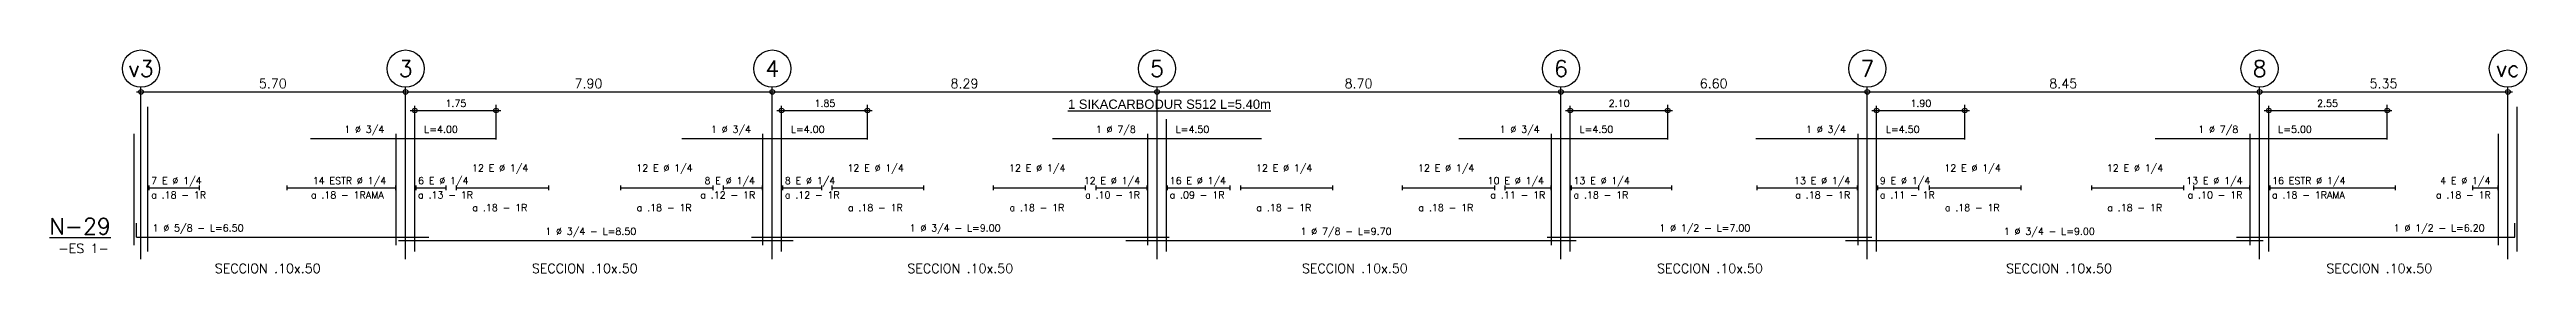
# Model space of a CAD drawing. Header units: millimetres. Extents: x 1 to 301, y -42 to 59.
# Drawn here: x 95.7 to 149.1, y 52.5 to 57.3 of the extents above; entities that cross this region are included whole.
import ezdxf
from ezdxf.enums import TextEntityAlignment as Align

# ---------------------------------------------------------------- set-up
doc = ezdxf.new("R2010")
doc.units = ezdxf.units.MM
doc.header["$LTSCALE"] = 0.0003
doc.header["$PDMODE"] = 34
doc.header["$PDSIZE"] = 0.1
doc.layers.add('SIM-ACHURADOS', color=8, linetype='Continuous')
doc.layers.add('SIM-FIBRACARB', color=4, linetype='Continuous')
doc.styles.add('ARIAL EE', font='arial.ttf')
doc.styles.add('P140', font='SIMPLEX', dxfattribs={"height": 0.35})
doc.styles.add('P60', font='SIMPLEX', dxfattribs={"height": 0.16})
doc.styles.add('P80', font='SIMPLEX', dxfattribs={"height": 0.2})

msp = doc.modelspace()

# ---------------------------------------------------------------- texts
at = {"layer": 'SIM-ACHURADOS', "style": 'P140'}
for s, p in [('v3', (97.66, 56.861)), ('3', (103.36, 56.861)), ('4', (111.26, 56.861)), ('5', (119.55, 56.861)), ('6', (128.25, 56.861)), ('7', (134.85, 56.861)), ('8', (143.3, 56.861)), ('vc', (148.65, 56.861))]:
    msp.add_text(s, height=0.35, dxfattribs=at).set_placement(p, align=Align.MIDDLE)
at = {"layer": 'SIM-ACHURADOS'}
for s, height, style, p in [('5.70', 0.2, 'P80', (100.2, 56.441)), ('7.90', 0.2, 'P80', (107, 56.441)), ('8.29', 0.2, 'P80', (115.1, 56.441)), ('8.70', 0.2, 'P80', (123.59, 56.441)), ('6.60', 0.2, 'P80', (131.24, 56.441)), ('8.45', 0.2, 'P80', (138.77, 56.441)), ('5.35', 0.2, 'P80', (145.67, 56.441)), ('1.75', 0.15, 'P60', (104.22, 56.041)), ('1.85', 0.15, 'P60', (112.17, 56.041)), ('2.10', 0.15, 'P60', (129.28, 56.041)), ('1.90', 0.15, 'P60', (135.78, 56.041)), ('2.55', 0.15, 'P60', (144.54, 56.041)), ('1 %%c 3/4', 0.15, 'P60', (102.04, 55.481)), ('L=4.00', 0.15, 'P60', (103.76, 55.481)), ('1 %%c 3/4', 0.15, 'P60', (109.94, 55.481)), ('L=4.00', 0.15, 'P60', (111.66, 55.481)), ('1 %%c 7/8', 0.15, 'P60', (118.23, 55.481)), ('L=4.50', 0.15, 'P60', (119.95, 55.481)), ('1 %%c 3/4', 0.15, 'P60', (126.93, 55.481)), ('L=4.50', 0.15, 'P60', (128.65, 55.481)), ('1 %%c 3/4', 0.15, 'P60', (133.53, 55.481)), ('L=4.50', 0.15, 'P60', (135.25, 55.481)), ('1 %%c 7/8', 0.15, 'P60', (141.98, 55.481)), ('L=5.00', 0.15, 'P60', (143.7, 55.481)), ('7 E %%c 1/4', 0.15, 'P60', (97.88, 54.381)), ('14 ESTR %%c 1/4', 0.15, 'P60', (101.36, 54.381)), ('6 E %%c 1/4', 0.15, 'P60', (103.63, 54.381)), ('12 E %%c 1/4', 0.15, 'P60', (104.79, 54.651)), ('12 E %%c 1/4', 0.15, 'P60', (108.33, 54.651)), ('8 E %%c 1/4', 0.15, 'P60', (109.8, 54.381)), ('8 E %%c 1/4', 0.15, 'P60', (111.53, 54.381)), ('12 E %%c 1/4', 0.15, 'P60', (112.88, 54.651)), ('12 E %%c 1/4', 0.15, 'P60', (116.36, 54.651)), ('12 E %%c 1/4', 0.15, 'P60', (117.97, 54.381)), ('16 E %%c 1/4', 0.15, 'P60', (119.82, 54.381)), ('12 E %%c 1/4', 0.15, 'P60', (121.68, 54.651)), ('12 E %%c 1/4', 0.15, 'P60', (125.17, 54.651)), ('10 E %%c 1/4', 0.15, 'P60', (126.67, 54.381)), ('13 E %%c 1/4', 0.15, 'P60', (128.52, 54.381)), ('13 E %%c 1/4', 0.15, 'P60', (133.27, 54.381)), ('9 E %%c 1/4', 0.15, 'P60', (135.12, 54.381)), ('12 E %%c 1/4', 0.15, 'P60', (136.51, 54.651)), ('12 E %%c 1/4', 0.15, 'P60', (140.01, 54.651)), ('13 E %%c 1/4', 0.15, 'P60', (141.72, 54.381)), ('16 ESTR %%c 1/4', 0.15, 'P60', (143.57, 54.381)), ('4 E %%c 1/4', 0.15, 'P60', (147.19, 54.381)), ('a .18 - 1R', 0.15, 'P60', (97.88, 54.071)), ('a .18 - 1RAMA', 0.15, 'P60', (101.32, 54.071)), ('a .13 - 1R', 0.15, 'P60', (103.63, 54.071)), ('a .18 - 1R', 0.15, 'P60', (104.8, 53.801)), ('a .18 - 1R', 0.15, 'P60', (108.34, 53.801)), ('a .12 - 1R', 0.15, 'P60', (109.71, 54.071)), ('a .12 - 1R', 0.15, 'P60', (111.53, 54.071)), ('a .18 - 1R', 0.15, 'P60', (112.89, 53.801)), ('a .18 - 1R', 0.15, 'P60', (116.37, 53.801)), ('a .10 - 1R', 0.15, 'P60', (118, 54.071)), ('a .09 - 1R', 0.15, 'P60', (119.82, 54.071)), ('a .18 - 1R', 0.15, 'P60', (121.69, 53.801)), ('a .18 - 1R', 0.15, 'P60', (125.18, 53.801)), ('a .11 - 1R', 0.15, 'P60', (126.73, 54.071)), ('a .18 - 1R', 0.15, 'P60', (128.52, 54.071)), ('a .18 - 1R', 0.15, 'P60', (133.3, 54.071)), ('a .11 - 1R', 0.15, 'P60', (135.12, 54.071)), ('a .18 - 1R', 0.15, 'P60', (136.52, 53.801)), ('a .18 - 1R', 0.15, 'P60', (140.02, 53.801)), ('a .10 - 1R', 0.15, 'P60', (141.75, 54.071)), ('a .18 - 1RAMA', 0.15, 'P60', (143.57, 54.071)), ('a .18 - 1R', 0.15, 'P60', (147.1, 54.071)), ('1 %%c 5/8 - L=6.50', 0.15, 'P60', (97.91, 53.361)), ('1 %%c 3/4 - L=8.50', 0.15, 'P60', (106.37, 53.291)), ('1 %%c 3/4 - L=9.00', 0.15, 'P60', (114.22, 53.361)), ('1 %%c 7/8 - L=9.70', 0.15, 'P60', (122.64, 53.291)), ('1 %%c 1/2 - L=7.00', 0.15, 'P60', (130.37, 53.361)), ('1 %%c 3/4 - L=9.00', 0.15, 'P60', (137.79, 53.291)), ('1 %%c 1/2 - L=6.20', 0.15, 'P60', (146.19, 53.361)), ('-ES 1-', 0.2, 'P80', (95.88, 52.901)), ('SECCION .10x.50', 0.2, 'P80', (99.25, 52.471)), ('SECCION .10x.50', 0.2, 'P80', (106.08, 52.471)), ('SECCION .10x.50', 0.2, 'P80', (114.17, 52.471)), ('SECCION .10x.50', 0.2, 'P80', (122.67, 52.471)), ('SECCION .10x.50', 0.2, 'P80', (130.32, 52.471)), ('SECCION .10x.50', 0.2, 'P80', (137.84, 52.471)), ('SECCION .10x.50', 0.2, 'P80', (144.74, 52.471))]:
    msp.add_text(s, height=height, dxfattribs=dict(at, style=style)).set_placement(p)
at = {"layer": 'SIM-ACHURADOS', "style": 'P140'}
msp.add_text('%%UN-29', height=0.35, dxfattribs=at).set_placement((97.01, 53.301), align=Align.RIGHT)
at = {"layer": 'SIM-FIBRACARB', "insert": (117.63, 56.197), "char_height": 0.2, "attachment_point": 1, "style": 'ARIAL EE'}
msp.add_mtext_dynamic_manual_height_columns('{\\L1 SIKACARBODUR S512 L=5.40m}', width=4.47114, gutter_width=0.005, heights=[0], dxfattribs=at)

# ---------------------------------------------------------------- linework, layer by layer
at = {"layer": 'SIM-ACHURADOS'}
for p, q in [((97.66, 52.771), (97.66, 56.461)), ((97.66, 56.361), (148.65, 56.361)), ((97.81, 52.931), (97.81, 56.041)), ((103.36, 52.771), (103.36, 56.461)), ((103.56, 52.931), (103.56, 56.041)), ((105.31, 55.341), (105.31, 56.081)), ((111.26, 52.771), (111.26, 56.461)), ((111.46, 52.931), (111.46, 56.041)), ((113.31, 55.341), (113.31, 56.081)), ((119.55, 52.771), (119.55, 56.461)), ((128.25, 52.771), (128.25, 56.461)), ((128.45, 52.931), (128.45, 56.041)), ((130.55, 55.341), (130.55, 56.081)), ((134.85, 52.771), (134.85, 56.461)), ((135.05, 52.931), (135.05, 56.041)), ((136.95, 55.341), (136.95, 56.081)), ((143.3, 52.771), (143.3, 56.461)), ((143.5, 52.931), (143.5, 56.041)), ((146.05, 55.341), (146.05, 56.081)), ((148.65, 52.771), (148.65, 56.461)), ((148.85, 52.931), (148.85, 56.041)), ((103.56, 55.961), (105.31, 55.961)), ((111.46, 55.961), (113.31, 55.961)), ((119.75, 52.931), (119.75, 55.778)), ((128.45, 55.961), (130.55, 55.961)), ((135.05, 55.961), (136.95, 55.961)), ((143.5, 55.961), (146.05, 55.961)), ((97.51, 53.071), (97.51, 55.461)), ((101.31, 55.361), (105.31, 55.361)), ((103.16, 53.071), (103.16, 55.461)), ((109.31, 55.361), (113.31, 55.361)), ((111.06, 53.071), (111.06, 55.461)), ((117.3, 55.361), (121.8, 55.361)), ((119.35, 53.071), (119.35, 55.461)), ((126.05, 55.361), (130.55, 55.361)), ((128.05, 53.071), (128.05, 55.461)), ((132.45, 55.361), (136.95, 55.361)), ((134.65, 53.071), (134.65, 55.461)), ((141.05, 55.361), (146.05, 55.361)), ((143.1, 53.071), (143.1, 55.461)), ((148.45, 53.071), (148.45, 55.461)), ((97.83, 54.351), (97.83, 54.251)), ((97.83, 54.301), (98.91, 54.301)), ((98.91, 54.351), (98.91, 54.251)), ((100.8, 54.351), (100.8, 54.251)), ((100.8, 54.301), (103.14, 54.301)), ((103.14, 54.351), (103.14, 54.251)), ((103.58, 54.351), (103.58, 54.251)), ((103.58, 54.301), (104.23, 54.301)), ((104.23, 54.351), (104.23, 54.251)), ((104.45, 54.351), (104.45, 54.251)), ((104.45, 54.301), (106.44, 54.301)), ((106.44, 54.351), (106.44, 54.251)), ((107.99, 54.351), (107.99, 54.251)), ((107.99, 54.301), (109.98, 54.301)), ((109.98, 54.351), (109.98, 54.251)), ((110.2, 54.351), (110.2, 54.251)), ((110.2, 54.301), (111.04, 54.301)), ((111.04, 54.351), (111.04, 54.251)), ((111.48, 54.351), (111.48, 54.251)), ((111.48, 54.301), (112.32, 54.301)), ((112.32, 54.351), (112.32, 54.251)), ((112.54, 54.351), (112.54, 54.251)), ((112.54, 54.301), (114.52, 54.301)), ((114.52, 54.351), (114.52, 54.251)), ((116.02, 54.351), (116.02, 54.251)), ((116.02, 54.301), (118, 54.301)), ((118, 54.351), (118, 54.251)), ((118.23, 54.351), (118.23, 54.251)), ((118.23, 54.301), (119.33, 54.301)), ((119.33, 54.351), (119.33, 54.251)), ((119.77, 54.351), (119.77, 54.251)), ((119.77, 54.301), (121.12, 54.301)), ((121.12, 54.351), (121.12, 54.251)), ((121.35, 54.351), (121.35, 54.251)), ((121.35, 54.301), (123.33, 54.301)), ((123.33, 54.351), (123.33, 54.251)), ((124.83, 54.351), (124.83, 54.251)), ((124.83, 54.301), (126.82, 54.301)), ((126.82, 54.351), (126.82, 54.251)), ((127.04, 54.351), (127.04, 54.251)), ((127.04, 54.301), (128.03, 54.301)), ((128.03, 54.351), (128.03, 54.251)), ((128.47, 54.351), (128.47, 54.251)), ((128.47, 54.301), (130.63, 54.301)), ((130.63, 54.351), (130.63, 54.251)), ((132.47, 54.351), (132.47, 54.251)), ((132.47, 54.301), (134.63, 54.301)), ((134.63, 54.351), (134.63, 54.251)), ((135.07, 54.351), (135.07, 54.251)), ((135.07, 54.301), (135.95, 54.301)), ((135.95, 54.351), (135.95, 54.251)), ((136.18, 54.351), (136.18, 54.251)), ((136.18, 54.301), (138.16, 54.301)), ((138.16, 54.351), (138.16, 54.251)), ((139.68, 54.351), (139.68, 54.251)), ((139.68, 54.301), (141.66, 54.301)), ((141.66, 54.351), (141.66, 54.251)), ((141.88, 54.351), (141.88, 54.251)), ((141.88, 54.301), (143.08, 54.301)), ((143.08, 54.351), (143.08, 54.251)), ((143.52, 54.351), (143.52, 54.251)), ((143.52, 54.301), (146.22, 54.301)), ((146.22, 54.351), (146.22, 54.251)), ((147.89, 54.351), (147.89, 54.251)), ((147.89, 54.301), (148.43, 54.301)), ((148.43, 54.351), (148.43, 54.251)), ((97.56, 53.241), (97.56, 53.541)), ((148.8, 53.241), (148.8, 53.541)), ((97.56, 53.241), (103.86, 53.241)), ((103.21, 53.171), (111.71, 53.171)), ((110.81, 53.241), (119.81, 53.241)), ((118.88, 53.171), (128.58, 53.171)), ((127.95, 53.241), (134.95, 53.241)), ((134.38, 53.171), (143.38, 53.171)), ((142.8, 53.241), (148.8, 53.241))]:
    msp.add_line(p, q, dxfattribs=at)
for centre in [(97.66, 56.861), (103.36, 56.861), (111.26, 56.861), (119.55, 56.861), (128.25, 56.861), (134.85, 56.861), (143.3, 56.861), (148.65, 56.861)]:
    msp.add_circle(centre, 0.4, dxfattribs=at)
for p in [(97.66, 56.361), (103.36, 56.361), (103.56, 55.961), (105.31, 55.961), (111.26, 56.361), (111.46, 55.961), (113.31, 55.961), (119.55, 56.361), (128.25, 56.361), (128.45, 55.961), (130.55, 55.961), (134.85, 56.361), (135.05, 55.961), (136.95, 55.961), (143.3, 56.361), (143.5, 55.961), (146.05, 55.961), (148.65, 56.361)]:
    msp.add_point(p, dxfattribs=at)

msp.set_redraw_order([(e.dxf.handle, doc.entitydb.next_handle()) for e in msp.query("TEXT MTEXT ATTDEF DIMENSION ARC_DIMENSION")])  # texts and dimensions are drawn at this point

doc.saveas('drawing.dxf')
